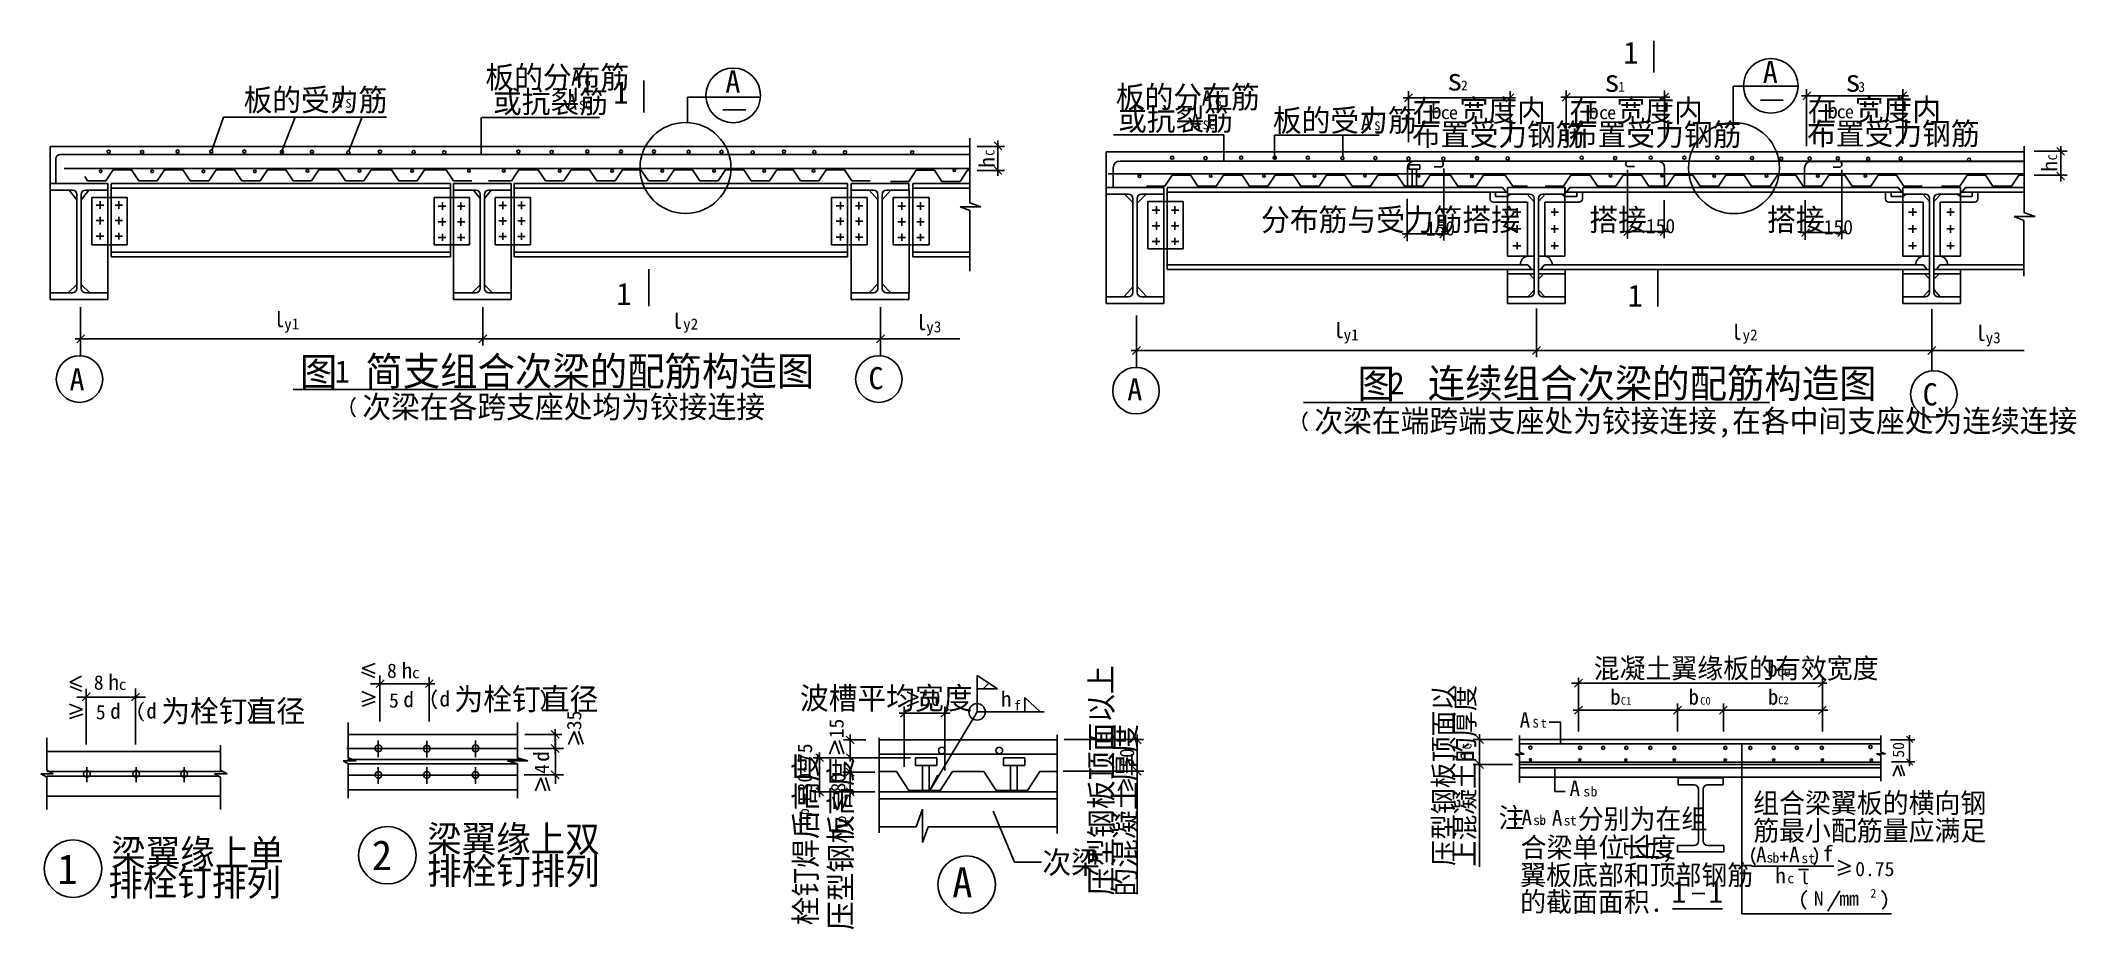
# Model space of a CAD drawing. Header units: metres. Extents: x -1198 to 8001, y 3772 to 7785.
import ezdxf

# ---------------------------------------------------------------- set-up
doc = ezdxf.new("R2010")
doc.units = ezdxf.units.M
for name, color, linetype in [('BOR', 3, 'Continuous'), ('FRAMING', 2, 'Continuous'), ('HIDDEN', 3, 'Continuous'), ('Z', 4, 'Continuous')]:
    doc.layers.add(name, color=color, linetype=linetype)

msp = doc.modelspace()

# ---------------------------------------------------------------- texts
for s, height, p in [('1', 100, (5954.52, 7681.26)), ('板的分布筋', 100, (811.96, 7570.22)), ('A', 100, (1896.28, 7550.98)), ('A', 100, (6584.54, 7594.02)), ('板的受力筋', 100, (-281, 7467.53)), ('或抗裂筋', 100, (846.3, 7459.1)), ('1', 100, (1390.92, 7501.41)), ('板的分布筋', 100, (3661.03, 7480.37)), ('SC', 40, (1235.62, 7474.25)), ('或抗裂筋', 100, (3671.05, 7379.69)), ('板的受力筋', 100, (4370.55, 7375.09)), ('在', 100, (5001.94, 7418.7)), ('宽度内', 100, (5214.25, 7419.25)), ('在', 100, (5711.1, 7418.7)), ('宽度内', 100, (5923.41, 7419.25)), ('在', 100, (6787.61, 7422.66)), ('宽度内', 100, (6999.92, 7423.22)), ('SC', 40, (4053.85, 7384.79)), ('布置受力钢筋', 100, (4999.09, 7311.21)), ('布置受力钢筋', 100, (5708.25, 7311.21)), ('布置受力钢筋', 100, (6784.76, 7315.18)), ('分布筋与受力筋搭接', 100, (4317.21, 6926.55)), ('搭接', 100, (5800.58, 6926.2)), ('搭接', 100, (6604.06, 6926.57)), ('1', 100, (1404.26, 6591.95)), ('1', 100, (5973.91, 6583.7)), ('l', 70, (-143.78, 6491.24)), ('l', 70, (1654.3, 6483.87)), ('l', 70, (2757.72, 6478.02)), ('y1', 50, (-97.22, 6481.04)), ('y2', 50, (1705.54, 6480.47)), ('y3', 50, (2804.14, 6467.79)), ('l', 70, (4643.95, 6442.1)), ('y1', 50, (4690.5, 6431.91)), ('l', 70, (6442.03, 6434.73)), ('y2', 50, (6493.27, 6431.34)), ('l', 70, (7545.45, 6428.89)), ('y3', 50, (7591.86, 6418.66)), ('图', 130, (-25.95, 6224.73)), ('简支组合次梁的配筋构造图', 130, (269.66, 6227.26)), ('1', 100, (131.02, 6241.41)), ('图', 130, (4753.31, 6171.28)), ('2', 100, (4897.4, 6187.96)), ('连续组合次梁的配筋构造图', 130, (5070.98, 6172.53)), ('次梁在各跨支座处均为铰接连接', 100, (255.75, 6081.6)), ('次梁在端跨端支座处为铰接连接,在各中间支座处为连续连接', 100, (4558.17, 6017.73)), ('h', 70, (433.51, 4906.01)), (' 混凝土翼缘板的有效宽度', 90, (5759.45, 4905.7)), ('h', 70, (-891.52, 4853.03)), ('c', 50, (-844.23, 4853.03)), ('c', 50, (480.81, 4906.01)), ('为栓钉直径', 100, (671.99, 4761.43)), ('波槽平均宽度', 100, (2233.33, 4765.87)), ('d', 70, (-883.74, 4722.74)), ('d', 70, (-720.38, 4723.84)), ('为栓钉直径', 100, (-652.74, 4707.08)), ('d', 70, (441.29, 4775.72)), ('d', 70, (604.36, 4778.18)), ('h', 70, (3141.27, 4776.92)), ('C1', 35, (5943.29, 4786.25)), ('C0', 35, (6301.89, 4786.25)), ('C2', 35, (6654.56, 4788.43)), ('注', 90, (5390.51, 4230.93)), ('分别为在组', 90, (5748.75, 4225.44)), ('组合梁翼板的横向钢', 90, (6541.41, 4297.29)), ('梁翼缘上双', 120, (548.6, 4119.62)), (' :', 70, (5397.63, 4244.09)), ('筋最小配筋量应满足', 90, (6541.41, 4172.74)), ('梁翼缘上单', 120, (-878.99, 4057.29)), ('合梁单位长度', 90, (5490.41, 4096.78)), ('上,', 90, (6006.46, 4098.33)), ('排栓钉排列', 120, (-892.23, 3923.02)), ('排栓钉排列', 120, (548.6, 3975.44)), ('次梁', 100, (3329.17, 4023.92)), ('翼板底部和顶部钢筋', 90, (5488.3, 3972.01)), ('1', 100, (6171.62, 3891.56)), ('1', 100, (6338.06, 3891.56)), ('的截面面积.', 90, (5488.3, 3851.05))]:
    msp.add_text(s, height=height).set_placement(p)
for s, height, rotation, p in [('C', 40, 90, (3112.79, 7265.8)), ('C', 40, 90, (7915.17, 7245.26)), ('h', 70, 90, (3112.79, 7211.22)), ('h', 70, 90, (7915.17, 7194.01)), ('压型钢板顶面以上', 100, 90, (3644.89, 3924.66)), ('压型钢板顶面以', 90, 90, (5186.86, 4058.03)), ('上混凝土的厚度', 90, 90, (5282.5, 4055.13)), ('35', 65, 90, (1245.33, 4670.92)), ('15', 65, 90, (2430.85, 4634.46)), ('的混凝土厚度', 100, 90, (3751.29, 3919.33)), ('30~75', 65, 90, (2288.27, 4390.13)), ('C', 40, 90, (5269.03, 4584.22)), ('50', 52, 90, (7223.2, 4546.96)), ('d', 70, 90, (1100.07, 4528.54)), ('栓钉焊后高度', 100, 90, (2309.41, 3789.26)), ('压型钢板高度', 100, 90, (2467.39, 3767.91)), ('50', 65, 90, (3743.41, 4501.65)), ('h', 70, 90, (5270.32, 4528.27)), ('80', 65, 90, (2438.34, 4389.84)), ('h', 70, 90, (2282.1, 4236.21)), ('p', 45, 90, (2273.67, 4287.95)), ('h', 70, 90, (2449.77, 4202.27)), ('p', 45, 90, (2441.34, 4254.01)), (',', 60, 180, (5604.94, 4252.92))]:
    msp.add_text(s, height=height, rotation=rotation).set_placement(p)
at = {"char_height": 65, "attachment_point": 1}
for insert in [(5061.58, 6970.16), (6056.31, 6980.76), (6859.8, 6975.64)]:
    msp.add_mtext('150', dxfattribs=dict(at, insert=insert))
at = {"layer": 'FRAMING'}
for s, p in [('2', (298.57, 4038.98)), ('1', (-1121.97, 3976.3)), ('A', (2921.52, 3916.03))]:
    msp.add_text(s, height=135, dxfattribs=at).set_placement(p)
at = {"layer": 'Z'}
for s, height, p in [('A', 70, (1199.28, 7582.73)), (',', 40, (1277.29, 7654.3)), ('s', 100, (5158.98, 7560.23)), ('A', 70, (118.58, 7483.25)), (',', 40, (185.64, 7554.82)), ('A', 70, (1178.86, 7474.25)), ('G', 40, (1260.41, 7582)), ('A', 70, (4049.04, 7491.16)), (',', 40, (4127.04, 7562.73)), ('2', 45, (5220.73, 7560.6)), ('s', 100, (5869.34, 7554.58)), ('1', 45, (5931.28, 7554.83)), ('s', 100, (6958.54, 7554.93)), ('3', 45, (7016.35, 7554.06)), ('S', 40, (179.71, 7482.52)), ('A', 70, (3997.08, 7384.79)), ('G', 40, (4110.16, 7490.43)), ('A', 70, (4768.34, 7381.43)), (',', 40, (4835.39, 7453)), ('b', 70, (5085.7, 7432.43)), ('c', 60, (5129.5, 7430.98)), ('e', 60, (5166.08, 7430.52)), ('b', 70, (5796.16, 7430.52)), ('c', 60, (5844.63, 7430.98)), ('e', 60, (5881.2, 7430.52)), ('b', 70, (6876.5, 7433.74)), ('c', 60, (6918.93, 7434.95)), ('e', 60, (6955.5, 7434.49)), ('S', 40, (4829.46, 7380.7)), ('A', 100, (-1067.37, 6205.58)), ('C', 100, (2543.22, 6211.01)), ('A', 100, (3712.52, 6160.46)), ('C', 100, (7307.15, 6138.07)), ('8', 65, (367.41, 4907.09)), ('b', 70, (6604.61, 4913.72)), ('8', 65, (-957.62, 4854.12)), ('c', 45, (6649.51, 4914.17)), ('e', 45, (6679.54, 4913.72)), ('5', 65, (376.66, 4773.29)), ('50', 65, (2780.26, 4781.17)), ('f', 45, (3200.94, 4760.14)), ('b', 70, (5894.9, 4786.25)), ('b', 70, (6248.73, 4786.25)), ('b', 70, (6607.33, 4786.25)), ('5', 65, (-948.37, 4720.31)), ('A', 70, (5485.78, 4682.47)), ('S', 40, (5544.39, 4682.55)), ('t', 40, (5580.75, 4682.55)), ('A', 70, (5711.42, 4373.28)), ('b', 45, (5806.46, 4371.93)), ('s', 45, (5773.72, 4371.93)), ('A', 70, (5494.41, 4242.27)), ('s', 45, (5546.93, 4242.72)), ('b', 45, (5574.66, 4242.72)), ('A', 70, (5631.5, 4240.66)), ('s', 45, (5685.11, 4241.12)), ('t', 45, (5713.39, 4241.12)), ('l', 55, (5943.7, 4107.91)), ('A', 70, (6553.94, 4074.95)), ('A', 70, (6703.59, 4074.95)), ('f', 70, (6855.29, 4079.41)), ('s', 45, (6601.25, 4073.86)), ('b', 45, (6628.51, 4072.37)), ('h', 70, (6640.58, 3979.53)), ('s', 45, (6759.17, 4070.76)), ('t', 45, (6790.58, 4069.27)), ('0.75', 65, (7002.46, 4011.74)), ('c', 45, (6695.64, 3979.99)), ('l', 55, (6755.87, 3976.2)), ('N', 65, (6815.33, 3878.72)), ('mm', 65, (6930.3, 3879.35)), ('2', 40, (7070.39, 3914.59))]:
    msp.add_text(s, height=height, dxfattribs=at).set_placement(p)
msp.add_text('4', height=65, rotation=90, dxfattribs=at).set_placement((1098.97, 4473.33))

# ---------------------------------------------------------------- blocks, each defined once
blk = doc.blocks.new('CC')
blk.add_line((-24.24, 0), (24.24, 0))
at = {"layer": 'FRAMING', "color": 6}
blk.add_line((-17.83, -17.83), (17.83, 17.83), dxfattribs=at)

# ---------------------------------------------------------------- hatches: boundary and pattern name
h = msp.add_hatch()
h.set_pattern_fill('ANSI31', scale=50)
h.paths.add_polyline_path([(3033.97, 4918.09), (3033.97, 4857.71), (3126.93, 4857.71)])
at = {"layer": 'Z'}
h = msp.add_hatch(dxfattribs=at)
h.set_pattern_fill('ANSI31', scale=20)
h.paths.add_polyline_path([(5442.45, 7092.69), (5430.77, 7092.69), (5430.77, 7083.81)])
h = msp.add_hatch(dxfattribs=at)
h.set_pattern_fill('ANSI31', scale=20)
h.paths.add_polyline_path([(5678.87, 7092.69), (5690.54, 7092.69), (5690.54, 7083.81)])
h = msp.add_hatch(dxfattribs=at)
h.set_pattern_fill('ANSI31', scale=20)
h.paths.add_polyline_path([(7229.46, 7092.69), (7217.78, 7092.69), (7217.78, 7083.81)])
h = msp.add_hatch(dxfattribs=at)
h.set_pattern_fill('ANSI31', scale=20)
h.paths.add_polyline_path([(7465.87, 7092.69), (7477.55, 7092.69), (7477.55, 7083.81)])

# ---------------------------------------------------------------- linework, layer by layer
for p, q in [((4983.13, 7326.14), (4983.13, 7556.88)), ((5442.31, 7326.14), (5442.31, 7556.88)), ((5696.73, 7326.14), (5696.73, 7560.34)), ((6140.83, 7326.14), (6140.83, 7560.34)), ((6450.54, 7579.45), (6743.98, 7579.45)), ((6450.54, 7579.45), (6450.54, 7384.86)), ((6782.8, 7309.06), (6782.8, 7565.69)), ((7218.22, 7319.98), (7218.22, 7565.69)), ((1724.96, 7530.18), (2054.91, 7530.18)), ((1724.96, 7530.18), (1724.96, 7414.23)), ((4984.74, 7526.88), (5441.31, 7526.88)), ((5697.52, 7530.34), (6139.83, 7530.34)), ((6784.41, 7535.69), (7217.22, 7535.69)), ((-422.35, 7293.06), (-372, 7440.42)), ((-372, 7440.42), (365.78, 7440.42)), ((-109.32, 7283.46), (-47.07, 7440.42)), ((192.83, 7283.71), (255.09, 7440.67)), ((792.29, 7271.66), (792.29, 7437.65)), ((795.36, 7437.65), (1328.21, 7437.65)), ((3650.07, 7359.41), (4148.71, 7359.41)), ((4148.71, 7359.41), (4148.53, 7241.88)), ((3000.76, 7345.67), (3000.76, 7053.07)), ((3034.18, 7308), (3158.48, 7308)), ((3128.48, 7309.63), (3128.48, 7199.8)), ((4378.37, 7358.15), (4850.47, 7358.15)), ((4378.37, 7255.08), (4378.37, 7358.15)), ((4686.24, 7258.32), (4686.24, 7358.68)), ((7766.09, 7308.15), (7766.09, 7008.55)), ((7811.5, 7285.85), (7960.86, 7285.85)), ((7930.86, 7284.25), (7930.86, 7175.09)), ((3034.18, 7198.8), (3158.48, 7198.8)), ((5143.48, 7207.37), (5143.48, 6882.66)), ((5972.92, 7201.76), (5972.92, 6890.28)), ((6941.71, 7201.89), (6941.71, 6888.14)), ((7811.5, 7177.33), (7960.86, 7177.33)), ((3050.91, 7035.28), (2957.35, 7035.28)), ((2957.35, 7035.28), (3000.76, 7017.61)), ((3000.76, 7053.07), (3050.91, 7035.28)), ((3000.76, 7017.61), (3000.76, 6744.91)), ((4978.18, 7070.78), (4978.18, 6879.69)), ((6138.22, 7064.93), (6138.22, 6893.26)), ((6776.41, 7065.31), (6776.41, 6885.16)), ((7764.24, 7008.55), (7814.91, 6990.59)), ((4980.67, 6912.66), (5142.48, 6912.66)), ((5975.41, 6923.26), (6137.22, 6923.26)), ((6778.9, 6918.14), (6940.71, 6918.14)), ((7814.91, 6990.59), (7721.35, 6990.59)), ((7721.35, 6990.59), (7764.24, 6973.12)), ((7764.24, 6973.12), (7764.24, 6722.39)), ((-1017.15, 6582.25), (-1017.15, 6361.74)), ((800.63, 6582.25), (800.63, 6409.04)), ((2597.56, 6582.25), (2597.56, 6361.6)), ((3754.23, 6544.61), (3754.23, 6309.38)), ((5562.47, 6574.89), (5562.47, 6355.66)), ((7348.98, 6573.35), (7348.98, 6293.8)), ((-1016.22, 6439.04), (799.63, 6439.04)), ((801.63, 6439.04), (2956.6, 6439.04)), ((3755.44, 6385.66), (5561.47, 6385.66)), ((5563.47, 6385.66), (7347.98, 6385.66)), ((7324.73, 6385.66), (7765.75, 6385.66)), ((254.36, 4951.18), (313.99, 4972.07)), ((-1013.46, 4914.57), (-1066, 4887.74)), ((-1066, 4887.74), (-1012.3, 4866.75)), ((312.34, 4909.2), (252.71, 4933.78)), ((313.99, 4926.6), (254.36, 4951.18)), ((292.47, 4880.49), (582.95, 4880.49)), ((334.82, 4877.95), (334.82, 4917.95)), ((334.82, 4710.16), (334.82, 4877.95)), ((557.55, 4710.16), (557.55, 4911.16)), ((3033.97, 4918.09), (3126.93, 4857.71)), ((3033.97, 4753.88), (3033.97, 4918.09)), ((6874.67, 4883.58), (5719.79, 4883.58)), ((5752.18, 4664.54), (5752.18, 4908.21)), ((6853.97, 4664.54), (6853.97, 4910.8)), ((-1068.22, 4788.5), (-1008.59, 4763.92)), ((-1064.83, 4867.92), (-1011.13, 4846.93)), ((-1034.87, 4820.48), (-723.29, 4820.48)), ((-992.52, 4817.94), (-992.52, 4857.94)), ((-992.52, 4606.45), (-992.52, 4817.94)), ((-769.79, 4606.45), (-769.79, 4860.14)), ((253.65, 4845.27), (313.28, 4820.68)), ((313.28, 4820.68), (253.65, 4799.79)), ((314.51, 4801.02), (254.88, 4780.12)), ((2716.48, 4845.07), (2768.14, 4820.49)), ((2768.14, 4820.49), (2716.48, 4799.59)), ((2769.37, 4800.82), (2717.71, 4779.92)), ((3126.93, 4857.71), (3033.97, 4857.71)), ((3249.03, 4753.88), (3249.03, 4818.9)), ((3249.03, 4818.9), (3319.7, 4753.88)), ((6199.6, 4664.54), (6199.6, 4791.25)), ((6406.55, 4664.54), (6406.55, 4791.25)), ((-1008.59, 4763.92), (-1068.22, 4743.02)), ((-1007.36, 4744.25), (-1066.99, 4723.35)), ((192.57, 4706.07), (192.57, 4547.02)), ((956.82, 4706.07), (956.82, 4547.02)), ((2694.67, 4747.57), (2892.53, 4747.57)), ((2704.77, 4505.21), (2704.77, 4777.57)), ((2827.95, 4411.3), (3033.97, 4753.88)), ((2888.48, 4489.59), (2888.48, 4777.57)), ((3033.97, 4753.88), (3337.34, 4753.88)), ((5776.42, 4761.25), (5727.93, 4761.25)), ((6198.6, 4761.25), (5753.18, 4761.25)), ((5993.64, 4761.25), (6198.6, 4761.25)), ((6200.6, 4761.25), (6405.55, 4761.25)), ((6407.55, 4761.25), (6852.97, 4761.25)), ((6829.73, 4761.25), (6878.22, 4761.25)), ((-1170.21, 4636.94), (-1170.21, 4490.09)), ((-384.36, 4602.95), (-384.36, 4490.09)), ((327.99, 4623.99), (327.99, 4548.99)), ((547.05, 4622.53), (547.05, 4547.53)), ((767.05, 4623.99), (767.05, 4548.99)), ((990.91, 4652.21), (1157.63, 4652.21)), ((1127.63, 4627.97), (1127.63, 4676.46)), ((1127.63, 4589.98), (1127.63, 4651.21)), ((1127.63, 4613.22), (1127.63, 4564.73)), ((1128.12, 4633.12), (1128.12, 4429.32)), ((1188.22, 4606.29), (1212.81, 4665.92)), ((1212.81, 4665.92), (1233.7, 4606.29)), ((1232.47, 4667.15), (1253.37, 4607.52)), ((2366.88, 4563.61), (2391.46, 4623.24)), ((2391.46, 4623.24), (2412.36, 4563.61)), ((2411.13, 4624.47), (2432.02, 4564.84)), ((2530.85, 4626.98), (2430.59, 4626.98)), ((2460.59, 4546.88), (2460.59, 4625.98)), ((2591.4, 4637.08), (2591.4, 4207.5)), ((3396.14, 4650.05), (3396.14, 4204.79)), ((3426.83, 4629.13), (3786.5, 4629.13)), ((3757.14, 4626.92), (3757.14, 4487.02)), ((5453.6, 4628.97), (5275.19, 4628.97)), ((5305.19, 4517.07), (5305.19, 4627.97)), ((5485.79, 4646.87), (5485.79, 4572.02)), ((6489.48, 4610.89), (6489.48, 3841.19)), ((7118.32, 4647.72), (7118.32, 4572.36)), ((7118.32, 4636.41), (7118.32, 4572.36)), ((7162.04, 4627.8), (7272.07, 4627.8)), ((7248.22, 4628.82), (7248.22, 4528.96)), ((168.69, 4533.1), (192.57, 4519.19)), ((228.38, 4533.1), (168.69, 4533.1)), ((185.43, 4588.05), (953.86, 4588.05)), ((192.57, 4547.02), (228.38, 4533.1)), ((192.57, 4519.19), (192.57, 4364.11)), ((1003.06, 4533.1), (911.42, 4533.1)), ((911.42, 4533.1), (956.82, 4519.19)), ((956.82, 4547.02), (1003.06, 4533.1)), ((956.82, 4519.19), (956.82, 4364.11)), ((987.26, 4588.05), (1125.45, 4588.05)), ((1125.45, 4588.05), (1165.45, 4588.05)), ((2733.05, 4546.85), (2292.47, 4546.85)), ((2322.47, 4483.01), (2322.47, 4545.85)), ((2460.59, 4570.13), (2460.59, 4529.61)), ((3757.14, 4510.26), (3757.14, 3930.46)), ((5453.6, 4516.07), (5275.19, 4516.07)), ((5305.19, 4540.31), (5305.19, 4053.54)), ((5506.54, 4563.43), (5465.02, 4563.43)), ((5465.02, 4563.43), (5485.79, 4555.88)), ((5485.79, 4572.02), (5506.54, 4563.43)), ((5485.79, 4555.88), (5485.79, 4433.32)), ((7097.82, 4563.65), (7118.32, 4556.2)), ((7139.34, 4563.65), (7097.82, 4563.65)), ((7118.32, 4556.2), (7118.27, 4441.6)), ((7118.32, 4556.2), (7118.27, 4441.6)), ((7118.32, 4572.36), (7139.34, 4563.65)), ((7166.26, 4528.16), (7272.22, 4528.16)), ((-1197.58, 4474.26), (-1170.21, 4458.42)), ((-1141.4, 4474.26), (-1197.58, 4474.26)), ((-1170.21, 4490.09), (-1141.4, 4474.26)), ((-1170.21, 4458.42), (-1170.21, 4313.02)), ((-988.56, 4504.23), (-988.56, 4436.73)), ((-765.87, 4504.23), (-765.87, 4436.73)), ((-549.53, 4504.23), (-549.53, 4436.73)), ((-411.73, 4474.26), (-384.36, 4458.42)), ((-355.55, 4474.26), (-411.73, 4474.26)), ((-384.36, 4490.09), (-355.55, 4474.26)), ((-384.36, 4458.42), (-384.36, 4313.02)), ((188.39, 4468.65), (956.82, 4468.65)), ((327.99, 4503.65), (327.99, 4428.65)), ((547.05, 4503.65), (547.05, 4428.65)), ((767.05, 4503.65), (767.05, 4428.65)), ((987.26, 4469.43), (1125.45, 4469.43)), ((1038.63, 4396.52), (1063.22, 4456.15)), ((1063.22, 4456.15), (1084.11, 4396.52)), ((1082.88, 4457.38), (1103.78, 4397.75)), ((1125.45, 4469.43), (1165.45, 4469.43)), ((2322.47, 4393.72), (2322.47, 4481.01)), ((2571.49, 4482.01), (2426.96, 4482.01)), ((2460.17, 4457.77), (2460.17, 4498.29)), ((2460.17, 4498.29), (2460.17, 4457.77)), ((2460.17, 4393.72), (2460.17, 4481.01)), ((2709.7, 4423.51), (2709.7, 4423.51)), ((3423.16, 4486.02), (3787.14, 4486.02)), ((3672.08, 4397.12), (3696.66, 4448.78)), ((3696.66, 4448.78), (3717.55, 4397.12)), ((3716.33, 4450.01), (3737.22, 4398.35)), ((2232.1, 4360.02), (2280.3, 4360.02)), ((2255.05, 4383.7), (2255.05, 4336.83)), ((2571.49, 4392.72), (2292.47, 4392.72)), ((2402.41, 4310.04), (2381.52, 4369.67)), ((2427, 4369.67), (2402.41, 4310.04)), ((2446.21, 4368.07), (2421.63, 4308.44)), ((2591.4, 4234.03), (2759.19, 4234.03)), ((2759.19, 4234.03), (2786.6, 4314.68)), ((2786.6, 4314.68), (2786.6, 4163.64)), ((2786.6, 4163.64), (2812.74, 4234.03)), ((2812.74, 4234.03), (3396.14, 4234.03)), ((3203.47, 4074.65), (3106.44, 4305.66)), ((3325.29, 4074.65), (3203.47, 4074.65)), ((6489.48, 3841.19), (7166.23, 3841.19))]:
    msp.add_line(p, q)
msp.add_lwpolyline([(2855.97, 4467.41), (2818.73, 4395.29)])
for centre, radius in [((1931.79, 7538.01), 123.36), ((6620.63, 7580.96), 123.36), ((1716.27, 7210.34), 205.57), ((6454.51, 7209.81), 205.57), ((-1022.21, 6256.86), 105.01), ((2590.14, 6256.86), 105.01), ((3752.17, 6204.39), 105.01), ((7357.69, 6189.15), 105.01), ((3033.97, 4753.88), 37.18)]:
    msp.add_circle(centre, radius)
at = {"layer": 'BOR'}
for p, q in [((-1154.35, 7307.23), (3000.76, 7307.23)), ((-1154.35, 7140.8), (-1154.35, 7307.23)), ((3617.66, 7283.11), (7763.81, 7283.11)), ((-903.36, 7152.7), (-870.16, 7202.5)), ((-870.16, 7202.5), (-787.16, 7202.5)), ((-787.16, 7202.5), (-753.96, 7152.7)), ((-670.96, 7152.7), (-637.76, 7202.5)), ((-670.96, 7152.7), (-637.76, 7202.5)), ((-637.76, 7202.5), (-554.76, 7202.5)), ((-637.76, 7202.5), (-554.76, 7202.5)), ((-554.76, 7202.5), (-521.56, 7152.7)), ((-438.56, 7152.7), (-405.36, 7202.5)), ((-405.36, 7202.5), (-322.36, 7202.5)), ((-322.36, 7202.5), (-289.16, 7152.7)), ((-206.16, 7152.7), (-172.96, 7202.5)), ((-172.96, 7202.5), (-89.96, 7202.5)), ((-89.96, 7202.5), (-56.76, 7152.7)), ((26.24, 7152.7), (59.44, 7202.5)), ((59.44, 7202.5), (142.44, 7202.5)), ((63.59, 7202.5), (146.59, 7202.5)), ((146.59, 7202.5), (179.79, 7152.7)), ((262.79, 7152.7), (295.99, 7202.5)), ((295.99, 7202.5), (345.79, 7202.5)), ((337.49, 7202.5), (387.29, 7202.5)), ((387.29, 7202.5), (420.49, 7152.7)), ((503.49, 7152.7), (536.69, 7202.5)), ((503.49, 7152.7), (536.69, 7202.5)), ((536.69, 7202.5), (620.99, 7202.5)), ((635.24, 7202.5), (550.94, 7202.5)), ((668.44, 7152.7), (635.24, 7202.5)), ((668.44, 7152.7), (635.24, 7202.5)), ((963.22, 7202.5), (930.02, 7152.7)), ((1046.22, 7202.5), (963.22, 7202.5)), ((1050.37, 7202.5), (967.37, 7202.5)), ((1083.57, 7152.7), (1050.37, 7202.5)), ((1199.77, 7202.5), (1166.57, 7152.7)), ((1282.77, 7202.5), (1199.77, 7202.5)), ((1315.97, 7152.7), (1282.77, 7202.5)), ((1432.17, 7202.5), (1398.97, 7152.7)), ((1515.17, 7202.5), (1432.17, 7202.5)), ((1548.37, 7152.7), (1515.17, 7202.5)), ((1664.57, 7202.5), (1631.37, 7152.7)), ((1747.57, 7202.5), (1664.57, 7202.5)), ((1747.57, 7202.5), (1664.57, 7202.5)), ((1780.77, 7152.7), (1747.57, 7202.5)), ((1780.77, 7152.7), (1747.57, 7202.5)), ((1896.97, 7202.5), (1863.77, 7152.7)), ((1979.97, 7202.5), (1896.97, 7202.5)), ((2013.17, 7152.7), (1979.97, 7202.5)), ((2129.37, 7202.5), (2096.17, 7152.7)), ((2165.98, 7202.5), (2129.37, 7202.5)), ((2165.98, 7202.5), (2202.59, 7202.5)), ((2202.59, 7202.5), (2235.79, 7152.7)), ((2318.79, 7152.7), (2351.99, 7202.5)), ((2351.99, 7202.5), (2434.99, 7202.5)), ((2434.99, 7202.5), (2468.19, 7152.7)), ((2725.06, 7149.96), (2758.26, 7199.76)), ((2758.26, 7199.76), (2841.26, 7199.76)), ((2841.26, 7199.76), (2874.46, 7149.96)), ((2990.13, 7199.73), (2956.95, 7149.96)), ((2990.13, 7199.73), (3000.76, 7199.73)), ((3882.56, 7128.38), (3915.76, 7178.18)), ((3915.76, 7178.18), (3998.76, 7178.18)), ((3998.76, 7178.18), (4031.96, 7128.38)), ((4114.96, 7128.38), (4148.16, 7178.18)), ((4114.96, 7128.38), (4148.16, 7178.18)), ((4148.16, 7178.18), (4231.16, 7178.18)), ((4148.16, 7178.18), (4231.16, 7178.18)), ((4231.16, 7178.18), (4264.36, 7128.38)), ((4347.36, 7128.38), (4380.56, 7178.18)), ((4380.56, 7178.18), (4463.56, 7178.18)), ((4463.56, 7178.18), (4496.76, 7128.38)), ((4579.76, 7128.38), (4612.96, 7178.18)), ((4612.96, 7178.18), (4695.96, 7178.18)), ((4695.96, 7178.18), (4729.16, 7128.38)), ((4812.16, 7128.38), (4845.36, 7178.18)), ((4845.36, 7178.18), (4928.36, 7178.18)), ((4849.51, 7178.18), (4932.51, 7178.18)), ((4932.51, 7178.18), (4965.71, 7128.38)), ((4985.45, 7225.02), (5035.01, 7225.02)), ((4985.45, 7204.75), (4985.45, 7225.02)), ((5035.01, 7204.75), (4985.45, 7204.75)), ((5000.1, 7122.72), (5000.1, 7204.75)), ((5020.36, 7122.72), (5020.36, 7204.75)), ((5035.01, 7225.02), (5035.01, 7204.75)), ((5048.71, 7128.38), (5081.91, 7178.18)), ((5081.91, 7178.18), (5173.21, 7178.18)), ((5173.21, 7178.18), (5206.41, 7128.38)), ((5289.41, 7128.38), (5322.61, 7178.18)), ((5289.41, 7128.38), (5322.61, 7178.18)), ((5322.61, 7178.18), (5406.91, 7178.18)), ((5421.17, 7178.18), (5336.86, 7178.18)), ((5454.37, 7128.38), (5421.17, 7178.18)), ((5454.37, 7128.38), (5421.17, 7178.18)), ((5716.74, 7178.18), (5683.54, 7128.38)), ((5799.74, 7178.18), (5716.74, 7178.18)), ((5803.89, 7178.18), (5720.89, 7178.18)), ((5837.09, 7128.38), (5803.89, 7178.18)), ((5953.29, 7178.18), (5920.09, 7128.38)), ((6036.29, 7178.18), (5953.29, 7178.18)), ((6069.49, 7128.38), (6036.29, 7178.18)), ((6185.69, 7178.18), (6152.49, 7128.38)), ((6268.69, 7178.18), (6185.69, 7178.18)), ((6301.89, 7128.38), (6268.69, 7178.18)), ((6418.09, 7178.18), (6384.89, 7128.38)), ((6501.09, 7178.18), (6418.09, 7178.18)), ((6501.09, 7178.18), (6418.09, 7178.18)), ((6534.29, 7128.38), (6501.09, 7178.18)), ((6534.29, 7128.38), (6501.09, 7178.18)), ((6650.49, 7178.18), (6617.29, 7128.38)), ((6733.49, 7178.18), (6650.49, 7178.18)), ((6766.69, 7128.38), (6733.49, 7178.18)), ((6882.89, 7178.18), (6849.69, 7128.38)), ((6919.5, 7178.18), (6882.89, 7178.18)), ((6919.5, 7178.18), (6956.11, 7178.18)), ((6956.11, 7178.18), (6989.31, 7128.38)), ((7072.31, 7128.38), (7105.51, 7178.18)), ((7105.51, 7178.18), (7188.51, 7178.18)), ((7188.51, 7178.18), (7221.71, 7128.38)), ((7475.45, 7128.3), (7508.65, 7178.1)), ((7508.65, 7178.1), (7591.65, 7178.1)), ((7591.65, 7178.1), (7624.85, 7128.3)), ((7742.32, 7178.1), (7709.12, 7128.3)), ((7766.09, 7178.1), (7742.32, 7178.1)), ((-998.85, 7171.43), (-986.36, 7152.7)), ((-986.36, 7152.7), (-903.36, 7152.7)), ((-753.96, 7152.7), (-670.96, 7152.7)), ((-521.56, 7152.7), (-438.56, 7152.7)), ((-289.16, 7152.7), (-206.16, 7152.7)), ((-56.76, 7152.7), (26.24, 7152.7)), ((179.79, 7152.7), (262.79, 7152.7)), ((420.49, 7152.7), (503.49, 7152.7)), ((751.44, 7152.7), (668.44, 7152.7)), ((908.89, 7152.7), (825.89, 7152.7)), ((930.02, 7152.7), (847.02, 7152.7)), ((1166.57, 7152.7), (1083.57, 7152.7)), ((1398.97, 7152.7), (1315.97, 7152.7)), ((1631.37, 7152.7), (1548.37, 7152.7)), ((1863.77, 7152.7), (1780.77, 7152.7)), ((2096.17, 7152.7), (2013.17, 7152.7)), ((2235.79, 7152.7), (2318.79, 7152.7)), ((2468.19, 7152.7), (2551.19, 7152.7)), ((2642.06, 7149.96), (2725.06, 7149.96)), ((2874.46, 7149.96), (2956.95, 7149.96)), ((3799.56, 7128.38), (3882.56, 7128.38)), ((4031.96, 7128.38), (4114.96, 7128.38)), ((4264.36, 7128.38), (4347.36, 7128.38)), ((4496.76, 7128.38), (4579.76, 7128.38)), ((4729.16, 7128.38), (4812.16, 7128.38)), ((4965.71, 7128.38), (5048.71, 7128.38)), ((5206.41, 7128.38), (5289.41, 7128.38)), ((5521.51, 7128.38), (5454.37, 7128.38)), ((5683.54, 7128.38), (5600.54, 7128.38)), ((5920.09, 7128.38), (5837.09, 7128.38)), ((6152.49, 7128.38), (6069.49, 7128.38)), ((6384.89, 7128.38), (6301.89, 7128.38)), ((6617.29, 7128.38), (6534.29, 7128.38)), ((6849.69, 7128.38), (6766.69, 7128.38)), ((6989.31, 7128.38), (7072.31, 7128.38)), ((7221.71, 7128.38), (7304.71, 7128.38)), ((7392.45, 7128.3), (7475.45, 7128.3)), ((7624.85, 7128.3), (7709.12, 7128.3)), ((2591.4, 4627.4), (3395.89, 4627.4)), ((5485.79, 4629.32), (7118.32, 4629.32)), ((5485.79, 4516.3), (7118.32, 4516.3)), ((2591.4, 4483.91), (2669.08, 4483.91)), ((2669.08, 4483.91), (2725.52, 4399.25)), ((2866.62, 4399.25), (2923.06, 4483.91)), ((2923.06, 4483.91), (3064.16, 4483.91)), ((3064.16, 4483.91), (3120.6, 4399.25)), ((3261.7, 4399.25), (3318.14, 4483.91)), ((3318.14, 4483.91), (3395.89, 4483.91)), ((5485.79, 4459.3), (7118.32, 4459.3)), ((2725.52, 4399.25), (2866.62, 4399.25)), ((3120.6, 4399.25), (3261.7, 4399.25))]:
    msp.add_line(p, q, dxfattribs=at)
at = {"layer": 'FRAMING'}
for p, q in [((6092.12, 7784.95), (6092.12, 7640.75)), ((1528.52, 7605.09), (1528.52, 7460.9)), ((-1109.67, 7271.66), (3000.76, 7271.66)), ((-1129.67, 7251.66), (-1129.67, 7140.8)), ((-1091.9, 7208.48), (3000.76, 7208.48)), ((3626.06, 7184.17), (7766.09, 7184.17)), ((3648.95, 7211.63), (3648.95, 7121.22)), ((3678.95, 7241.63), (7766.09, 7241.63)), ((4978.85, 7210.84), (4978.85, 7128.38)), ((5008.85, 7240.84), (6111.03, 7240.84)), ((5100.31, 7215.02), (5132.7, 7215.02)), ((6004.91, 7217.03), (5972.52, 7217.03)), ((6141.03, 7210.84), (6141.03, 7128.38)), ((6773.67, 7210.24), (6773.67, 7128.38)), ((6803.67, 7240.24), (7766.09, 7240.24)), ((6902.44, 7214.02), (6934.83, 7214.02)), ((-1154.35, 7140.8), (-894.19, 7140.8)), ((-1154.35, 7140.8), (-894.19, 7140.8)), ((-1154.35, 7110.8), (-1154.35, 7140.8)), ((-1154.35, 7110.8), (-1154.35, 6646.64)), ((-1054.27, 7110.8), (-1154.35, 7110.8)), ((-1069.5, 7110.26), (-1035.03, 7066.24)), ((-1034.27, 6666.64), (-1034.27, 7090.8)), ((-1014.27, 7090.8), (-1014.27, 6666.64)), ((-979.56, 7110.26), (-1014.04, 7066.24)), ((-894.19, 7110.8), (-994.27, 7110.8)), ((-894.19, 7140.8), (-894.19, 7110.8)), ((-894.19, 7110.8), (-894.19, 7076.99)), ((-879.5, 7140.84), (653.87, 7140.84)), ((-879.5, 7076.99), (-879.5, 7139.36)), ((-879.5, 7119.36), (653.87, 7119.36)), ((653.87, 7140.84), (653.87, 7076.99)), ((667.79, 7110.8), (667.79, 7140.8)), ((667.79, 7140.8), (927.95, 7140.8)), ((667.79, 7140.8), (927.95, 7140.8)), ((667.79, 7110.8), (667.79, 7076.99)), ((767.87, 7110.8), (667.79, 7110.8)), ((757.89, 7110.39), (788.11, 7073.01)), ((787.87, 6666.64), (787.87, 7090.8)), ((807.87, 7090.8), (807.87, 6666.64)), ((838.46, 7110.39), (808.25, 7073.01)), ((927.95, 7110.8), (827.87, 7110.8)), ((927.95, 7140.8), (927.95, 7110.8)), ((927.95, 7110.8), (927.95, 7076.99)), ((942.32, 7140.63), (2449.08, 7140.63)), ((942.32, 7076.99), (942.32, 7140.63)), ((942.32, 7119.36), (2449.08, 7119.36)), ((2449.08, 7140.63), (2449.08, 7076.99)), ((2465.15, 7140.8), (2725.31, 7140.8)), ((2465.15, 7140.8), (2725.31, 7140.8)), ((2465.15, 7110.8), (2465.15, 7140.8)), ((2465.15, 7110.8), (2465.15, 7076.99)), ((2565.23, 7110.8), (2465.15, 7110.8)), ((2545.8, 7110.21), (2586.11, 7066.26)), ((2585.23, 6666.64), (2585.23, 7090.8)), ((2644.75, 7110.21), (2604.43, 7066.26)), ((2605.23, 7090.8), (2605.23, 6666.64)), ((2725.31, 7110.8), (2625.23, 7110.8)), ((2725.31, 7140.8), (2725.31, 7110.8)), ((2726.92, 7110.8), (2726.92, 7076.99)), ((2742.99, 7140.63), (2742.99, 7076.99)), ((3000.76, 7140.63), (2742.99, 7140.63)), ((3000.76, 7119.36), (2742.99, 7119.36)), ((3617.66, 7122.69), (3877.82, 7122.69)), ((3617.66, 7122.69), (3877.82, 7122.69)), ((3617.66, 7092.69), (3617.66, 7122.69)), ((3717.74, 7092.69), (3617.66, 7092.69)), ((3617.66, 7092.69), (3617.66, 6628.52)), ((3738.77, 7053.11), (3698.63, 7093.23)), ((3758.84, 7053.11), (3798.98, 7093.23)), ((3877.82, 7092.69), (3777.74, 7092.69)), ((3877.82, 7122.69), (3877.82, 7092.69)), ((3877.82, 7092.69), (3877.82, 7058.87)), ((3892.52, 7122.72), (5407.8, 7122.72)), ((3892.52, 7058.87), (3892.52, 7121.24)), ((3892.52, 7101.24), (5430.77, 7101.24)), ((5352.14, 7101.24), (5352.14, 7071.48)), ((5377.37, 7101.24), (5377.37, 7081.86)), ((5421.32, 7105.09), (5407.8, 7122.72)), ((5421.32, 7105.09), (5421.32, 7101.24)), ((5430.77, 7092.69), (5430.77, 7122.69)), ((5430.77, 7122.69), (5690.93, 7122.69)), ((5430.77, 7122.69), (5690.93, 7122.69)), ((5430.77, 7102.98), (5430.77, 7056.48)), ((5430.77, 7081.75), (5445.15, 7092.69)), ((5530.85, 7092.69), (5430.77, 7092.69)), ((5550.38, 7059.57), (5519.1, 7092.79)), ((5571.22, 7059.57), (5602.5, 7092.79)), ((5590.46, 7092.69), (5690.54, 7092.69)), ((5690.93, 7092.69), (5590.85, 7092.69)), ((5690.54, 7081.75), (5676.17, 7092.69)), ((5690.54, 7092.69), (5690.54, 7122.69)), ((5690.54, 7102.98), (5690.54, 7056.48)), ((5690.54, 7101.24), (7217.69, 7101.24)), ((5690.93, 7122.69), (5690.93, 7092.69)), ((5700, 7105.09), (5713.36, 7122.51)), ((5700, 7105.09), (5700, 7101.24)), ((5713.36, 7122.51), (7196.88, 7122.51)), ((5743.94, 7101.24), (5743.94, 7081.86)), ((5769.17, 7101.24), (5769.17, 7071.48)), ((7139.15, 7101.24), (7139.15, 7071.48)), ((7164.38, 7101.24), (7164.38, 7081.86)), ((7210.24, 7105.09), (7196.88, 7122.51)), ((7210.24, 7105.09), (7210.24, 7101.24)), ((7217.78, 7122.69), (7477.94, 7122.69)), ((7217.78, 7122.69), (7477.94, 7122.69)), ((7217.78, 7092.69), (7217.78, 7122.69)), ((7217.78, 7102.98), (7217.78, 7056.48)), ((7317.86, 7092.69), (7217.78, 7092.69)), ((7217.78, 7081.75), (7232.16, 7092.69)), ((7307.3, 7092.4), (7338.18, 7058.56)), ((7388.98, 7092.4), (7358.1, 7058.56)), ((7377.47, 7092.69), (7477.55, 7092.69)), ((7477.94, 7092.69), (7377.86, 7092.69)), ((7477.55, 7081.75), (7463.18, 7092.69)), ((7477.55, 7092.69), (7477.55, 7122.69)), ((7477.55, 7102.98), (7477.55, 7056.48)), ((7477.94, 7122.69), (7477.94, 7092.69)), ((7477.94, 7101.24), (7766.09, 7101.24)), ((7487.01, 7105.09), (7500.37, 7122.51)), ((7487.01, 7105.09), (7487.01, 7101.24)), ((7500.37, 7122.51), (7766.09, 7122.51)), ((7530.95, 7101.24), (7530.95, 7081.86)), ((7556.18, 7101.24), (7556.18, 7071.48)), ((-886.25, 7076.99), (-966.04, 7076.99)), ((-966.04, 6863.84), (-966.04, 7076.99)), ((-912.31, 7042.41), (-947.6, 7042.41)), ((-928.52, 7060.52), (-928.52, 7025.83)), ((-886.77, 7076.99), (-806.98, 7076.99)), ((-860.71, 7042.41), (-827.57, 7042.41)), ((-844.49, 7060.52), (-844.49, 7025.83)), ((-806.98, 6863.84), (-806.98, 7076.99)), ((660.86, 7076.99), (581.07, 7076.99)), ((581.07, 6863.84), (581.07, 7076.99)), ((633.72, 7037.19), (598.43, 7037.19)), ((617.5, 7055.3), (617.5, 7020.61)), ((660.34, 7076.99), (740.13, 7076.99)), ((685.32, 7037.19), (718.45, 7037.19)), ((701.53, 7055.3), (701.53, 7020.61)), ((740.13, 6863.84), (740.13, 7076.99)), ((935.88, 7076.99), (856.09, 7076.99)), ((856.09, 6863.84), (856.09, 7076.99)), ((907.35, 7040.94), (872.06, 7040.94)), ((891.14, 7059.05), (891.14, 7024.36)), ((935.36, 7076.99), (1015.15, 7076.99)), ((958.95, 7040.94), (992.08, 7040.94)), ((975.16, 7059.05), (975.16, 7024.36)), ((1015.15, 6863.84), (1015.15, 7076.99)), ((2453.09, 7076.99), (2375.32, 7076.99)), ((2375.32, 6863.84), (2375.32, 7076.99)), ((2432.25, 7039.03), (2396.95, 7039.03)), ((2416.03, 7057.14), (2416.03, 7022.45)), ((2455.39, 7076.99), (2537.22, 7076.99)), ((2483.84, 7039.03), (2516.98, 7039.03)), ((2500.06, 7057.14), (2500.06, 7022.45)), ((2537.22, 6863.84), (2537.22, 7076.99)), ((2736.67, 7076.99), (2654.85, 7076.99)), ((2654.85, 6863.84), (2654.85, 7076.99)), ((2710.56, 7037.16), (2675.27, 7037.16)), ((2694.35, 7055.27), (2694.35, 7020.58)), ((2738.98, 7076.99), (2816.74, 7076.99)), ((2762.16, 7037.16), (2795.3, 7037.16)), ((2778.38, 7055.27), (2778.38, 7020.58)), ((2816.74, 6863.84), (2816.74, 7076.99)), ((3737.74, 6648.52), (3737.74, 7072.69)), ((3757.74, 7072.69), (3757.74, 6648.52)), ((3885.77, 7058.87), (3805.97, 7058.87)), ((3805.97, 6845.72), (3805.97, 7058.87)), ((3860.34, 7019.18), (3825.05, 7019.18)), ((3844.12, 7037.29), (3844.12, 7002.6)), ((3885.24, 7058.87), (3965.04, 7058.87)), ((3911.94, 7019.18), (3945.07, 7019.18)), ((3928.15, 7037.29), (3928.15, 7002.6)), ((3965.04, 6845.72), (3965.04, 7058.87)), ((5367.14, 7056.48), (5522.02, 7056.48)), ((5377.37, 7081.86), (5430.77, 7081.86)), ((5416.86, 7056.48), (5430.77, 7056.48)), ((5490.67, 7010.74), (5455.38, 7010.74)), ((5474.46, 7028.85), (5474.46, 6994.15)), ((5522.02, 6812.54), (5522.02, 7056.48)), ((5550.85, 6648.52), (5550.85, 7072.69)), ((5570.85, 7072.69), (5570.85, 6648.52)), ((5754.17, 7056.48), (5599.3, 7056.48)), ((5599.3, 6812.54), (5599.3, 7056.48)), ((5627.73, 7010.74), (5660.87, 7010.74)), ((5643.95, 7028.85), (5643.95, 6994.15)), ((5743.94, 7081.86), (5690.54, 7081.86)), ((5704.46, 7056.48), (5690.54, 7056.48)), ((7154.15, 7056.48), (7309.03, 7056.48)), ((7164.38, 7081.86), (7217.78, 7081.86)), ((7203.87, 7056.48), (7217.78, 7056.48)), ((7279.09, 7010.74), (7243.8, 7010.74)), ((7262.88, 7028.85), (7262.88, 6994.15)), ((7309.03, 6812.54), (7309.03, 7056.48)), ((7337.86, 6648.52), (7337.86, 7072.69)), ((7357.86, 7072.69), (7357.86, 6648.52)), ((7541.18, 7056.48), (7386.31, 7056.48)), ((7386.31, 6812.54), (7386.31, 7056.48)), ((7416.15, 7010.74), (7449.28, 7010.74)), ((7432.36, 7028.85), (7432.36, 6994.15)), ((7530.95, 7081.86), (7477.55, 7081.86)), ((7491.47, 7056.48), (7477.55, 7056.48)), ((-912.31, 6972.83), (-947.6, 6972.83)), ((-912.31, 6901.87), (-947.6, 6901.87)), ((-928.52, 6989.92), (-928.52, 6954.73)), ((-928.52, 6918.1), (-928.52, 6886.56)), ((-860.71, 6972.83), (-827.57, 6972.83)), ((-860.71, 6901.87), (-827.57, 6901.87)), ((-844.49, 6989.92), (-844.49, 6954.73)), ((-844.49, 6918.1), (-844.49, 6886.56)), ((633.72, 6967.61), (598.43, 6967.61)), ((617.5, 6984.7), (617.5, 6949.51)), ((617.5, 6912.88), (617.5, 6881.34)), ((685.32, 6967.61), (718.45, 6967.61)), ((701.53, 6984.7), (701.53, 6949.51)), ((701.53, 6912.88), (701.53, 6881.34)), ((907.35, 6971.36), (872.06, 6971.36)), ((907.35, 6900.4), (872.06, 6900.4)), ((891.14, 6988.45), (891.14, 6953.26)), ((891.14, 6916.63), (891.14, 6885.09)), ((958.95, 6971.36), (992.08, 6971.36)), ((958.95, 6900.4), (992.08, 6900.4)), ((975.16, 6988.45), (975.16, 6953.26)), ((975.16, 6916.63), (975.16, 6885.09)), ((2432.25, 6969.45), (2396.95, 6969.45)), ((2416.03, 6986.54), (2416.03, 6951.35)), ((2416.03, 6914.72), (2416.03, 6883.18)), ((2483.84, 6969.45), (2516.98, 6969.45)), ((2500.06, 6986.54), (2500.06, 6951.35)), ((2500.06, 6914.72), (2500.06, 6883.18)), ((2710.56, 6967.58), (2675.27, 6967.58)), ((2694.35, 6984.67), (2694.35, 6949.48)), ((2694.35, 6912.85), (2694.35, 6881.31)), ((2762.16, 6967.58), (2795.3, 6967.58)), ((2778.38, 6984.67), (2778.38, 6949.48)), ((2778.38, 6912.85), (2778.38, 6881.31)), ((3860.34, 6949.6), (3825.05, 6949.6)), ((3844.12, 6966.69), (3844.12, 6931.5)), ((3911.94, 6949.6), (3945.07, 6949.6)), ((3928.15, 6966.69), (3928.15, 6931.5)), ((5490.67, 6934.78), (5455.38, 6934.78)), ((5474.46, 6951.87), (5474.46, 6916.68)), ((5627.73, 6934.78), (5660.87, 6934.78)), ((5643.95, 6951.87), (5643.95, 6916.68)), ((7279.09, 6934.78), (7243.8, 6934.78)), ((7262.88, 6951.87), (7262.88, 6916.68)), ((7416.15, 6934.78), (7449.28, 6934.78)), ((7432.36, 6951.87), (7432.36, 6916.68)), ((-966.04, 6863.84), (-886.25, 6863.84)), ((-894.19, 6863.84), (-894.19, 6646.64)), ((-806.98, 6863.84), (-886.77, 6863.84)), ((-879.5, 6809.49), (-879.5, 6863.84)), ((653.87, 6829.49), (-879.5, 6829.49)), ((653.87, 6809.49), (-879.5, 6809.49)), ((581.07, 6863.84), (660.86, 6863.84)), ((633.72, 6896.66), (598.43, 6896.66)), ((653.87, 6863.84), (653.87, 6809.49)), ((740.13, 6863.84), (660.34, 6863.84)), ((667.79, 6863.84), (667.79, 6646.64)), ((685.32, 6896.66), (718.45, 6896.66)), ((856.09, 6863.84), (935.88, 6863.84)), ((927.95, 6863.84), (927.95, 6646.64)), ((1015.15, 6863.84), (935.36, 6863.84)), ((942.32, 6809.49), (942.32, 6863.84)), ((2449.08, 6829.49), (942.32, 6829.49)), ((2449.08, 6809.49), (942.32, 6809.49)), ((2375.32, 6863.84), (2453.09, 6863.84)), ((2432.25, 6898.5), (2396.95, 6898.5)), ((2449.08, 6863.84), (2449.08, 6809.49)), ((2537.22, 6863.84), (2455.39, 6863.84)), ((2465.15, 6863.84), (2465.15, 6646.64)), ((2483.84, 6898.5), (2516.98, 6898.5)), ((2654.85, 6863.84), (2736.67, 6863.84)), ((2710.56, 6896.62), (2675.27, 6896.62)), ((2726.92, 6863.84), (2726.92, 6646.64)), ((2816.74, 6863.84), (2738.98, 6863.84)), ((2742.99, 6863.84), (2742.99, 6809.49)), ((2742.99, 6829.49), (3000.76, 6829.49)), ((2742.99, 6809.49), (3000.76, 6809.49)), ((2762.16, 6896.62), (2795.3, 6896.62)), ((3805.97, 6845.72), (3885.77, 6845.72)), ((3860.34, 6878.64), (3825.05, 6878.64)), ((3844.12, 6894.87), (3844.12, 6863.33)), ((3877.82, 6845.72), (3877.82, 6628.52)), ((3965.04, 6845.72), (3885.24, 6845.72)), ((3892.52, 6752.49), (3892.52, 6845.72)), ((3911.94, 6878.64), (3945.07, 6878.64)), ((3928.15, 6894.87), (3928.15, 6863.33)), ((5490.67, 6858.73), (5455.38, 6858.73)), ((5474.46, 6874.96), (5474.46, 6843.42)), ((5522.02, 6812.66), (5550.85, 6812.66)), ((5599.3, 6812.66), (5570.46, 6812.66)), ((5627.73, 6858.73), (5660.87, 6858.73)), ((5643.95, 6874.96), (5643.95, 6843.42)), ((7279.09, 6858.73), (7243.8, 6858.73)), ((7262.88, 6874.96), (7262.88, 6843.42)), ((7309.03, 6812.66), (7337.86, 6812.66)), ((7386.31, 6812.66), (7357.47, 6812.66)), ((7416.15, 6858.73), (7449.28, 6858.73)), ((7432.36, 6874.96), (7432.36, 6843.42)), ((1549.94, 6753.31), (1549.94, 6585.82)), ((5523.46, 6772.49), (3892.52, 6772.49)), ((5550.85, 6752.49), (3892.52, 6752.49)), ((5430.77, 6752.49), (5430.77, 6628.52)), ((5430.77, 6732.26), (5550.59, 6732.26)), ((5536.32, 6755.73), (5523.46, 6772.49)), ((5528.38, 6731.71), (5551.29, 6709.86)), ((5536.32, 6752.54), (5536.32, 6755.73)), ((5690.93, 6732.26), (5570.73, 6732.26)), ((7337.86, 6752.49), (5570.85, 6752.49)), ((5595.01, 6731.71), (5572.11, 6709.86)), ((5584.99, 6755.73), (5597.86, 6772.49)), ((5584.99, 6752.54), (5584.99, 6755.73)), ((7310.46, 6772.49), (5597.86, 6772.49)), ((5690.93, 6752.49), (5690.93, 6628.52)), ((6110.18, 6752.1), (6110.18, 6584.61)), ((7217.78, 6752.49), (7217.78, 6628.52)), ((7217.78, 6732.26), (7337.59, 6732.26)), ((7323.33, 6755.73), (7310.46, 6772.49)), ((7315.44, 6732.25), (7338.05, 6709.66)), ((7323.33, 6752.54), (7323.33, 6755.73)), ((7477.94, 6732.26), (7357.74, 6732.26)), ((7763.81, 6752.49), (7357.86, 6752.49)), ((7381.49, 6732.25), (7358.89, 6709.66)), ((7372, 6755.73), (7384.87, 6772.49)), ((7372, 6752.54), (7372, 6755.73)), ((7763.81, 6772.49), (7384.87, 6772.49)), ((7477.94, 6752.49), (7477.94, 6628.52)), ((-1154.35, 6616.64), (-1154.35, 6646.64)), ((-1154.35, 6646.64), (-1054.27, 6646.64)), ((-1073.34, 6647.07), (-1035.03, 6684.03)), ((-975.81, 6647.07), (-1014.12, 6684.03)), ((-994.27, 6646.64), (-894.19, 6646.64)), ((-894.19, 6646.64), (-894.19, 6616.64)), ((667.79, 6616.64), (667.79, 6646.64)), ((667.79, 6646.64), (767.87, 6646.64)), ((755.02, 6648.88), (788.11, 6681.95)), ((841.34, 6648.88), (808.25, 6681.95)), ((827.87, 6646.64), (927.95, 6646.64)), ((927.95, 6646.64), (927.95, 6616.64)), ((2465.15, 6646.64), (2565.23, 6646.64)), ((2465.15, 6616.64), (2465.15, 6646.64)), ((2545.8, 6646.95), (2586.11, 6687.23)), ((2644.75, 6646.95), (2604.43, 6687.23)), ((2625.23, 6646.64), (2725.31, 6646.64)), ((2725.31, 6646.64), (2725.31, 6616.64)), ((3617.66, 6598.52), (3617.66, 6628.52)), ((3617.66, 6628.52), (3717.74, 6628.52)), ((3736.77, 6672.05), (3698.63, 6629.93)), ((3760.85, 6672.05), (3798.98, 6629.93)), ((3777.74, 6628.52), (3877.82, 6628.52)), ((3877.82, 6628.52), (3877.82, 6598.52)), ((5430.77, 6598.52), (5430.77, 6628.52)), ((5430.77, 6628.52), (5530.85, 6628.52)), ((5550.31, 6656.8), (5523.24, 6628.71)), ((5572.11, 6656.8), (5599.18, 6628.71)), ((5590.85, 6628.52), (5690.93, 6628.52)), ((5690.93, 6628.52), (5690.93, 6598.52)), ((7217.78, 6628.52), (7317.86, 6628.52)), ((7217.78, 6598.52), (7217.78, 6628.52)), ((7338.05, 6660.49), (7310.12, 6628.6)), ((7358.89, 6660.49), (7386.81, 6628.6)), ((7377.86, 6628.52), (7477.94, 6628.52)), ((7477.94, 6628.52), (7477.94, 6598.52)), ((-894.19, 6616.64), (-1154.35, 6616.64)), ((927.95, 6616.64), (667.79, 6616.64)), ((2725.31, 6616.64), (2465.15, 6616.64)), ((3877.82, 6598.52), (3617.66, 6598.52)), ((5690.93, 6598.52), (5430.77, 6598.52)), ((7477.94, 6598.52), (7217.78, 6598.52)), ((7331.14, 6367.82), (7366.81, 6403.49)), ((-56.11, 6209.26), (1554.68, 6209.22)), ((4508.61, 6150.78), (6614.29, 6150.74)), ((354.24, 4899.26), (318.57, 4863.59)), ((540.65, 4863.32), (576.32, 4898.99)), ((5769.74, 4901.09), (5734.07, 4865.42)), ((6836.14, 4865.11), (6871.81, 4900.78)), ((-973.96, 4839.55), (-1009.63, 4803.88)), ((-751.13, 4838.93), (-786.8, 4803.27)), ((6836.14, 4743.42), (6871.81, 4779.09)), ((188.39, 4652.3), (956.82, 4652.3)), ((1145.47, 4634.38), (1109.8, 4670.05)), ((1109.8, 4606.81), (1145.47, 4571.14)), ((5485.79, 4609.01), (7118.32, 4609.01)), ((-1169.26, 4574.87), (-384.36, 4574.87)), ((2443.18, 4564.39), (2478.85, 4528.72)), ((2593.13, 4562.72), (3397.88, 4562.72)), ((2756.1, 4511.49), (2756.1, 4546.94)), ((2756.1, 4546.94), (2852.53, 4546.94)), ((2852.53, 4511.49), (2756.1, 4511.49)), ((2786.71, 4392.97), (2786.71, 4511.49)), ((2817.79, 4392.97), (2817.79, 4511.49)), ((2852.53, 4546.94), (2852.53, 4511.49)), ((3153.86, 4511.49), (3153.86, 4546.94)), ((3153.86, 4546.94), (3250.28, 4546.94)), ((3250.28, 4511.49), (3153.86, 4511.49)), ((3184.47, 4392.97), (3184.47, 4511.49)), ((3215.55, 4392.97), (3215.55, 4511.49)), ((3250.28, 4546.94), (3250.28, 4511.49)), ((5287.36, 4533.9), (5323.03, 4498.23)), ((1109.8, 4487.61), (1145.47, 4451.94)), ((2478, 4464.18), (2442.33, 4499.85)), ((2442.33, 4499.85), (2478, 4464.18)), ((3739.31, 4503.85), (3774.98, 4468.18)), ((5485.79, 4500.95), (7118.32, 4500.95)), ((-1169.26, 4373.44), (-384.36, 4373.44)), ((188.39, 4402.51), (956.82, 4402.51)), ((2591.4, 4392.97), (3396.14, 4392.97)), ((2591.4, 4361.7), (3396.14, 4361.7)), ((6177.28, 3864.29), (6402.88, 3864.29))]:
    msp.add_line(p, q, dxfattribs=at)
for centre, radius in [((-890.07, 7284.27), 7.09), ((-739.18, 7282.77), 7.09), ((-578.44, 7284.61), 7.09), ((-426.43, 7284.61), 7.09), ((-277.16, 7284.61), 7.09), ((-107.55, 7283.11), 7.09), ((28.11, 7283.11), 7.09), ((192.78, 7280.59), 7.09), ((335.21, 7284.27), 7.09), ((487.96, 7282.43), 7.09), ((626.32, 7281.27), 7.09), ((960.98, 7284.27), 7.09), ((1111.86, 7282.77), 7.09), ((1272.61, 7284.61), 7.09), ((1424.62, 7284.61), 7.09), ((1573.89, 7284.61), 7.09), ((1730.3, 7283.11), 7.09), ((1879.16, 7283.11), 7.09), ((2019.83, 7280.59), 7.09), ((2161.37, 7284.27), 7.09), ((2298.28, 7282.43), 7.09), ((2436.64, 7281.27), 7.09), ((2740.56, 7281.27), 7.09), ((-926.45, 7194.85), 5.91), ((-693.95, 7194.85), 5.91), ((-462.29, 7194.85), 5.91), ((-229.72, 7194.85), 5.91), ((8.32, 7197.7), 5.91), ((243.22, 7197.7), 5.91), ((480.96, 7197.7), 5.91), ((737.56, 7197.7), 5.91), ((895, 7197.7), 5.91), ((1147.85, 7197.7), 5.91), ((1384.88, 7197.7), 5.91), ((1611.3, 7197.7), 5.91), ((1845.41, 7197.7), 5.91), ((2072.35, 7197.7), 5.91), ((2294.87, 7197.7), 5.91), ((2931.13, 7200.44), 5.91), ((3768.07, 7173.69), 5.91), ((3915.53, 7256.48), 7.09), ((4066.42, 7254.97), 7.09), ((4089.7, 7174.29), 5.91), ((4227.16, 7256.82), 7.09), ((4330.4, 7174.29), 5.91), ((4379.17, 7256.82), 7.09), ((4528.44, 7256.82), 7.09), ((4558.56, 7174.45), 5.91), ((4684.85, 7255.31), 7.09), ((4786.72, 7175.26), 5.91), ((4833.71, 7255.31), 7.09), ((4983.43, 7252.8), 7.09), ((5029.41, 7175.26), 5.91), ((5140.8, 7252.71), 7.09), ((5270.39, 7173.65), 5.91), ((5293.55, 7254.64), 7.09), ((5431.92, 7253.47), 7.09), ((5766.58, 7256.48), 7.09), ((5896.37, 7175.26), 5.91), ((5917.46, 7254.97), 7.09), ((6078.2, 7256.82), 7.09), ((6129.24, 7175.26), 5.91), ((6230.22, 7256.82), 7.09), ((6365.34, 7174.45), 5.91), ((6379.49, 7256.82), 7.09), ((6535.9, 7255.31), 7.09), ((6601.73, 7174.45), 5.91), ((6667.46, 7252.43), 7.09), ((6796.61, 7252.8), 7.09), ((6833.74, 7174.45), 5.91), ((6923.73, 7253.6), 7.09), ((7048.24, 7174.45), 5.91), ((7060.64, 7251.76), 7.09), ((7207.65, 7253.47), 7.09), ((7516.93, 7247.71), 7.09), ((328.28, 4589.22), 15), ((546.94, 4587.77), 15), ((767.34, 4589.22), 15), ((5534.31, 4592.6), 7.09), ((7071.51, 4595.43), 7.09), ((2874.24, 4578.93), 15), ((3134.39, 4579.51), 15), ((5534.89, 4537.57), 4.96), ((5759.09, 4591.37), 7.09), ((5757.61, 4536.34), 4.96), ((5863.28, 4591.37), 7.09), ((5965.9, 4536.34), 4.96), ((5968.17, 4591.37), 7.09), ((6076.55, 4591.37), 7.09), ((6184.51, 4591.37), 7.09), ((6184.52, 4536.34), 4.96), ((6415.77, 4591.37), 7.09), ((6415.28, 4536.34), 4.96), ((6528.49, 4591.37), 7.09), ((6633.57, 4591.37), 7.09), ((6633.9, 4536.34), 4.96), ((6738.75, 4591.37), 7.09), ((6851.33, 4591.37), 7.09), ((6854.21, 4536.34), 4.96), ((7075.45, 4536.34), 4.96), ((-988.56, 4474.23), 15), ((-765.87, 4474.23), 15), ((-549.53, 4474.23), 15), ((328.28, 4468.89), 15), ((546.94, 4468.89), 15), ((767.34, 4468.89), 15), ((369.11, 4106.47), 129.85), ((-1051.42, 4045.81), 129.85), ((2987.03, 3974), 129.85)]:
    msp.add_circle(centre, radius, dxfattribs=at)
for centre, radius, start, end in [((-1109.67, 7251.66), 20, 90, 180), ((3678.95, 7211.63), 30, 90, 180), ((5008.85, 7210.84), 30, 90, 180), ((5125.21, 7227.87), 14.85, 300.29, 59.71), ((5980.01, 7229.88), 14.85, 120.29, 239.71), ((6111.03, 7210.84), 30, 0, 90), ((6803.67, 7210.24), 30, 90, 180), ((6927.34, 7226.86), 14.85, 300.29, 59.71), ((-1054.27, 7090.8), 20, 0, 90), ((-994.27, 7090.8), 20, 90, 180), ((767.87, 7090.8), 20, 0, 90), ((827.87, 7090.8), 20, 90, 180), ((2565.23, 7090.8), 20, 0, 90), ((2625.23, 7090.8), 20, 90, 180), ((3717.74, 7072.69), 20, 0, 90), ((3777.74, 7072.69), 20, 90, 180), ((5530.85, 7072.69), 20, 0, 90), ((5590.85, 7072.69), 20, 90, 180), ((7317.86, 7072.69), 20, 0, 90), ((7377.86, 7072.69), 20, 90, 180), ((5367.14, 7071.48), 15, 180, 270), ((5754.17, 7071.48), 15, 270, 0), ((7154.15, 7071.48), 15, 180, 270), ((7541.18, 7071.48), 15, 270, 0), ((5528.27, 6773.25), 39.78, 99.04, 181.1), ((5593.05, 6773.25), 39.78, 358.9, 80.96), ((7315.28, 6773.25), 39.78, 99.04, 181.1), ((7380.05, 6773.25), 39.78, 358.9, 80.96), ((-1054.27, 6666.64), 20, 270, 0), ((-994.27, 6666.64), 20, 180, 270), ((767.87, 6666.64), 20, 270, 0), ((827.87, 6666.64), 20, 180, 270), ((2565.23, 6666.64), 20, 270, 0), ((2625.23, 6666.64), 20, 180, 270), ((3717.74, 6648.52), 20, 270, 0), ((3777.74, 6648.52), 20, 180, 270), ((5530.85, 6648.52), 20, 270, 0), ((5590.85, 6648.52), 20, 180, 270), ((7317.86, 6648.52), 20, 270, 0), ((7377.86, 6648.52), 20, 180, 270)]:
    msp.add_arc(centre, radius, start, end, dxfattribs=at)
at = {"layer": 'HIDDEN'}
for p, q in [((-894.19, 7076.99), (-894.19, 6863.84)), ((-879.5, 6863.84), (-879.5, 7076.99)), ((653.87, 7076.99), (653.87, 6863.84)), ((667.79, 7076.99), (667.79, 6863.84)), ((927.95, 7076.99), (927.95, 6863.84)), ((942.32, 6863.84), (942.32, 7076.99)), ((2449.08, 7076.99), (2449.08, 6863.84)), ((2465.15, 7076.99), (2465.15, 6863.84)), ((2726.92, 7076.99), (2726.92, 6863.84)), ((2742.99, 7076.99), (2742.99, 6863.84)), ((3877.82, 7058.87), (3877.82, 6845.72)), ((3892.52, 6845.72), (3892.52, 7058.87)), ((5430.77, 7056.48), (5430.77, 6812.66)), ((5690.54, 7056.48), (5690.54, 6812.66)), ((7217.78, 7056.48), (7217.78, 6812.66)), ((7477.55, 7056.48), (7477.55, 6812.66)), ((5430.77, 6812.66), (5521.68, 6812.66)), ((5690.54, 6812.66), (5599.64, 6812.66)), ((7217.78, 6812.66), (7308.69, 6812.66)), ((7477.55, 6812.66), (7386.64, 6812.66)), ((188.39, 4538.88), (980.69, 4538.88)), ((188.39, 4518.88), (956.82, 4518.88)), ((5485.79, 4526), (7118.32, 4526)), ((-1169.26, 4484.16), (-372.84, 4484.16)), ((-1169.26, 4464.16), (-393, 4464.16))]:
    msp.add_line(p, q, dxfattribs=at)
at = {"layer": 'Z'}
for p, q in [((1885.73, 7472.92), (1988.35, 7472.92)), ((6573.99, 7515.97), (6676.61, 7515.97)), ((3617.66, 7122.69), (3617.66, 7283.11)), ((5619.08, 4706.86), (5670.41, 4706.86)), ((5670.41, 4706.86), (5670.41, 4610.72)), ((7173.31, 4464.14), (7192.98, 4511.85)), ((7192.98, 4511.85), (7209.7, 4464.14)), ((7208.71, 4512.83), (7225.43, 4465.13)), ((5644.13, 4499.71), (5644.13, 4394.6)), ((6201.92, 4455.36), (6406.13, 4455.36)), ((6201.92, 4455.36), (6201.92, 4424.81)), ((6201.92, 4424.81), (6274.25, 4424.81)), ((6334.68, 4424.81), (6406.13, 4424.81)), ((6406.13, 4455.36), (6406.13, 4424.81)), ((5644.13, 4394.6), (5691.48, 4394.6)), ((6294.25, 4404.81), (6294.25, 4170.13)), ((6314.68, 4404.81), (6314.68, 4170.13)), ((5933.67, 4179.72), (5978.03, 4179.72)), ((6199.64, 4150.13), (6199.64, 4122.16)), ((6199.64, 4150.13), (6274.25, 4150.13)), ((6334.68, 4150.13), (6408.68, 4150.13)), ((6408.68, 4150.13), (6408.68, 4122.16)), ((6199.64, 4122.16), (6408.68, 4122.16)), ((6534.29, 4056.67), (6906.22, 4056.67)), ((6662.59, 4100.3), (6699.01, 4100.3)), ((6680.74, 4121.69), (6680.74, 4079.25)), ((6981.42, 4057.26), (6923.91, 4037.83)), ((6924.67, 4082.26), (6981.42, 4057.26)), ((6746.77, 4042.48), (6791.12, 4042.48)), ((6981.42, 4036.58), (6923.91, 4016.1)), ((6265.63, 3933.35), (6322.97, 3933.35)), ((6933.54, 3945.2), (6878.8, 3853.92))]:
    msp.add_line(p, q, dxfattribs=at)
for centre, radius, start, end in [((264.66, 6130.12), 59.32, 133.35, 226.65), ((1308.44, 6130.12), 59.32, 313.35, 46.65), ((4567.07, 6066.24), 59.32, 133.35, 226.65), ((6558.63, 6066.24), 59.32, 313.35, 46.65), ((-692.84, 4754.79), 59.32, 133.35, 226.65), ((-301.5, 4754.79), 59.32, 313.35, 46.65), ((631.9, 4810.52), 59.32, 133.35, 226.65), ((1023.24, 4809.13), 59.32, 313.35, 46.65), ((6274.25, 4404.81), 20, 0, 90), ((6334.68, 4404.81), 20, 90, 180), ((6274.25, 4170.13), 20, 270, 0), ((6334.68, 4170.13), 20, 180, 270), ((6598.02, 4103.09), 62.14, 141.57, 219.94), ((6768.48, 4103.09), 62.14, 320.06, 38.43), ((6816.49, 3903.23), 55.27, 127.14, 227.65), ((7088.05, 3903.23), 55.27, 312.35, 52.86)]:
    msp.add_arc(centre, radius, start, end, dxfattribs=at)

# ---------------------------------------------------------------- block references
for p, rotation in [((4983.74, 7526.88), 180), ((5696.52, 7530.34), 180), ((6783.41, 7535.69), 180), ((3128.48, 7310.63), 90), ((7930.86, 7285.25), 90), ((3128.48, 7198.8), 270), ((7930.86, 7174.09), 270), ((4979.67, 6912.66), 180), ((5974.41, 6923.26), 180), ((6777.9, 6918.14), 180), ((-1017.22, 6439.04), 180), ((800.63, 6439.04), 180), ((2597.56, 6439.04), 180), ((3754.44, 6385.66), 180), ((5562.47, 6385.66), 180), ((2705.78, 4747.57), 180), ((5751.9, 4761.25), 180), ((6199.6, 4761.25), 180), ((6406.55, 4761.25), 180), ((2460.59, 4626.98), 90), ((3757.14, 4627.92), 90), ((5305.19, 4628.97), 90), ((2322.47, 4546.85), 90), ((2322.47, 4392.72), 270), ((2460.17, 4392.72), 270)]:
    msp.add_blockref('CC', p, dxfattribs=dict(rotation=rotation))
for p in [(5442.31, 7526.88), (6140.83, 7530.34), (7218.22, 7535.69), (5143.48, 6912.66), (6138.22, 6923.26), (6941.71, 6918.14), (800.63, 6439.04), (2597.56, 6439.04), (5562.47, 6385.66), (2888.68, 4747.57), (6199.6, 4761.25), (6406.55, 4761.25)]:
    msp.add_blockref('CC', p)
at = {"xscale": 0.8, "yscale": 0.8, "zscale": 0.8}
for p, rotation in [((7248.22, 4629.62), 90), ((7248.22, 4528.16), 270)]:
    msp.add_blockref('CC', p, dxfattribs=dict(at, rotation=rotation))

msp.set_redraw_order([(e.dxf.handle, doc.entitydb.next_handle()) for e in msp.query("TEXT MTEXT ATTDEF DIMENSION ARC_DIMENSION")])  # texts and dimensions are drawn at this point

doc.saveas('drawing.dxf')
